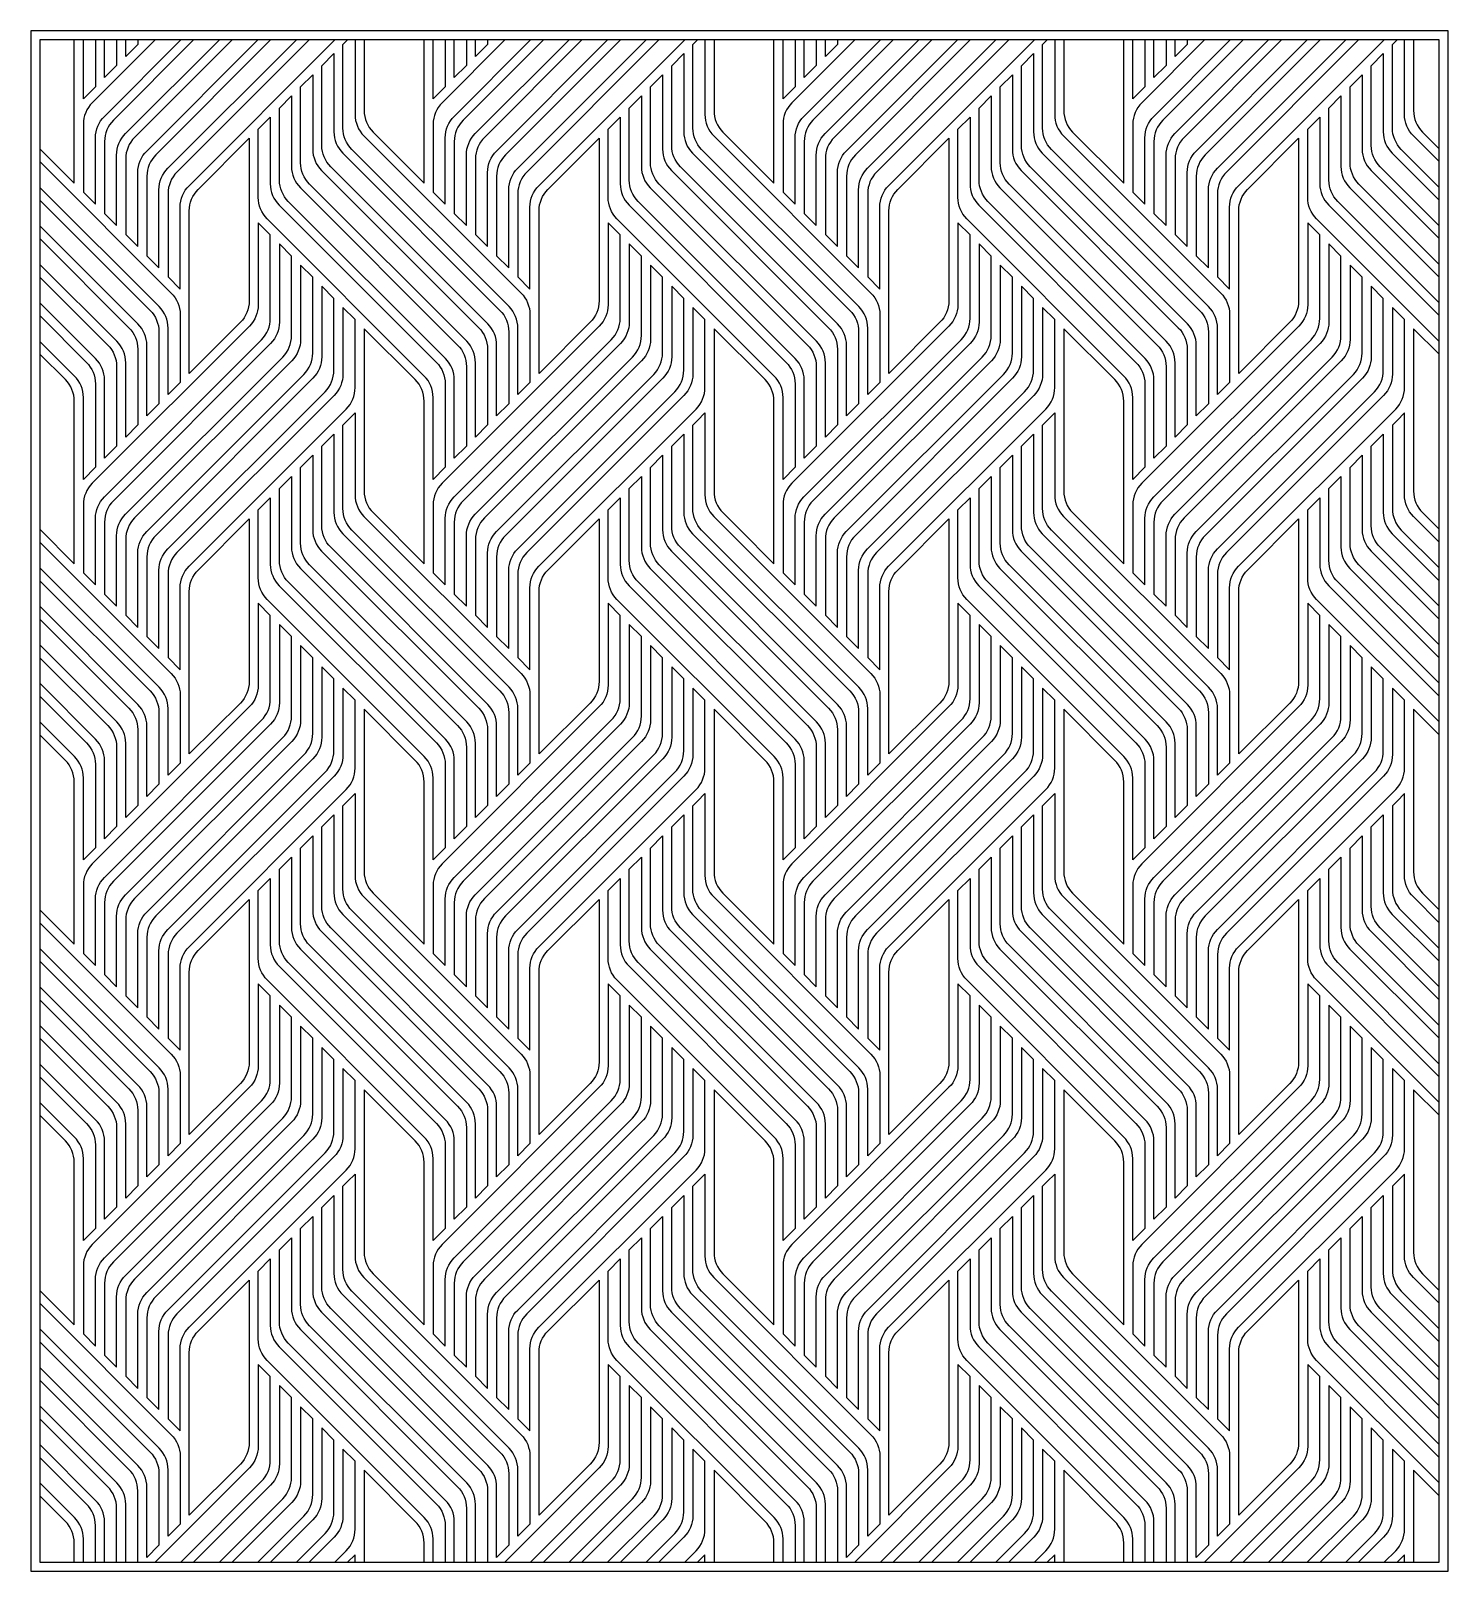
# Model space of a CAD drawing. Extents: x 2660 to 3597, y -762 to 256.
import ezdxf

# ---------------------------------------------------------------- set-up
doc = ezdxf.new("R2010")
doc.units = 0
doc.layers.add('LAYER_01', color=5, linetype='CONTINUOUS')

msp = doc.modelspace()

# ---------------------------------------------------------------- linework, layer by layer
at = {"layer": 'LAYER_01'}
for points in [[(2660.4, -762), (3597.3, -762), (3597.3, 256.1), (2660.4, 256.1)], [(2666.4, -756), (3591.3, -756), (3591.3, 250.1), (2666.4, 250.1)]]:
    msp.add_lwpolyline(points, close=True, dxfattribs=at)
for points in [[(2666.4, 178.1), (2689.1, 155.4), (2689.1, 250.1)], [(2703.1, 250.1), (2703.1, 219.1), (2695.1, 211.1), (2695.1, 250.1)], [(2717.1, 250.1), (2717.1, 233.1), (2709.1, 225.1), (2709.1, 250.1)], [(2731.1, 250.1), (2731.1, 247.1), (2723.1, 239.1), (2723.1, 250.1)], [(2934.3, 250.1), (2934.3, 219.1), (2926.3, 211.1), (2926.3, 250.1)], [(2948.3, 250.1), (2948.3, 233.1), (2940.3, 225.1), (2940.3, 250.1)], [(2962.3, 250.1), (2962.3, 247.1), (2954.3, 239.1), (2954.3, 250.1)], [(3165.6, 250.1), (3165.6, 219.1), (3157.6, 211.1), (3157.6, 250.1)], [(3179.6, 250.1), (3179.6, 233.1), (3171.6, 225.1), (3171.6, 250.1)], [(3193.6, 250.1), (3193.6, 247.1), (3185.6, 239.1), (3185.6, 250.1)], [(3396.8, 250.1), (3396.8, 219.1), (3388.8, 211.1), (3388.8, 250.1)], [(3410.8, 250.1), (3410.8, 233.1), (3402.8, 225.1), (3402.8, 250.1)], [(3424.8, 250.1), (3424.8, 247.1), (3416.8, 239.1), (3416.8, 250.1)], [(3591.3, -712.2), (3574.4, -695.3), (3574.4, -756)], [(2874.7, -756), (2874.7, -751.1), (2869.8, -756)], [(3106, -756), (3106, -751.1), (3101, -756)], [(3337.2, -756), (3337.2, -751.1), (3332.3, -756)], [(3568.4, -756), (3568.4, -751.1), (3563.5, -756)]]:
    msp.add_lwpolyline(points, dxfattribs=at)
for points in [[(2742.5, 250.1), (2701, 208.5, 0.198912), (2695.1, 194.3), (2695.1, 149.4), (2703.1, 141.4), (2703.1, 185.4, -0.198912), (2709, 199.5), (2759.5, 250.1)], [(2768, 250.1), (2715, 197, 0.198912), (2709.1, 182.9), (2709.1, 135.4), (2717.1, 127.4), (2717.1, 173.9, -0.198912), (2723, 188.1), (2785, 250.1)], [(2793.4, 250.1), (2729, 185.6, 0.198912), (2723.1, 171.4), (2723.1, 121.4), (2731.1, 113.4), (2731.1, 162.5, -0.198912), (2737, 176.6), (2810.4, 250.1)], [(2818.9, 250.1), (2743, 174.1, 0.198912), (2737.1, 160), (2737.1, 107.4), (2745.1, 99.4), (2745.1, 151, -0.198912), (2751, 165.2), (2835.9, 250.1)], [(2844.4, 250.1), (2757, 162.7, 0.198912), (2751.1, 148.5), (2751.1, 93.4), (2759.1, 85.4), (2759.1, 139.6, -0.198912), (2765, 153.7), (2861.3, 250.1)], [(2874.7, 250.1), (2874.7, 200.8, 0.198912), (2880.6, 186.6), (2984.5, 82.7, -0.198912), (2990.3, 68.6), (2990.3, 23.6), (2982.3, 15.6), (2982.3, 59.6, 0.198912), (2976.5, 73.8), (2872.6, 177.7, -0.198912), (2866.7, 191.8), (2866.7, 247), (2869.8, 250.1)], [(2880.7, 250.1), (2880.7, 203.3, 0.198912), (2886.6, 189.1), (2920.3, 155.4), (2920.3, 250.1)], [(2973.8, 250.1), (2932.2, 208.5, 0.198912), (2926.3, 194.3), (2926.3, 149.4), (2934.3, 141.4), (2934.3, 185.4, -0.198912), (2940.2, 199.5), (2990.7, 250.1)], [(2999.2, 250.1), (2946.2, 197, 0.198912), (2940.3, 182.9), (2940.3, 135.4), (2948.3, 127.4), (2948.3, 173.9, -0.198912), (2954.2, 188.1), (3016.2, 250.1)], [(3024.7, 250.1), (2960.2, 185.6, 0.198912), (2954.3, 171.4), (2954.3, 121.4), (2962.3, 113.4), (2962.3, 162.5, -0.198912), (2968.2, 176.6), (3041.6, 250.1)], [(3050.1, 250.1), (2974.2, 174.1, 0.198912), (2968.3, 160), (2968.3, 107.4), (2976.3, 99.4), (2976.3, 151, -0.198912), (2982.2, 165.2), (3067.1, 250.1)], [(3075.6, 250.1), (2988.2, 162.7, 0.198912), (2982.3, 148.5), (2982.3, 93.4), (2990.3, 85.4), (2990.3, 139.6, -0.198912), (2996.2, 153.7), (3092.6, 250.1)], [(3106, 250.1), (3106, 200.8, 0.198912), (3111.8, 186.6), (3215.7, 82.7, -0.198912), (3221.6, 68.6), (3221.6, 23.6), (3213.6, 15.6), (3213.6, 59.6, 0.198912), (3207.7, 73.8), (3103.8, 177.7, -0.198912), (3098, 191.8), (3098, 247), (3101, 250.1)], [(3112, 250.1), (3112, 203.3, 0.198912), (3117.8, 189.1), (3128.8, 178.1), (3151.6, 155.4), (3151.6, 250.1)], [(3205, 250.1), (3163.4, 208.5, 0.198912), (3157.6, 194.3), (3157.6, 149.4), (3165.6, 141.4), (3165.6, 185.4, -0.198912), (3171.4, 199.5), (3222, 250.1)], [(3230.5, 250.1), (3177.4, 197, 0.198912), (3171.6, 182.9), (3171.6, 135.4), (3179.6, 127.4), (3179.6, 173.9, -0.198912), (3185.4, 188.1), (3247.4, 250.1)], [(3255.9, 250.1), (3191.4, 185.6, 0.198912), (3185.6, 171.4), (3185.6, 121.4), (3193.6, 113.4), (3193.6, 162.5, -0.198912), (3199.4, 176.6), (3272.9, 250.1)], [(3281.4, 250.1), (3205.4, 174.1, 0.198912), (3199.6, 160), (3199.6, 107.4), (3207.6, 99.4), (3207.6, 151, -0.198912), (3213.4, 165.2), (3298.3, 250.1)], [(3306.8, 250.1), (3219.4, 162.7, 0.198912), (3213.6, 148.5), (3213.6, 93.4), (3221.6, 85.4), (3221.6, 139.6, -0.198912), (3227.4, 153.7), (3323.8, 250.1)], [(3337.2, 250.1), (3337.2, 200.8, 0.198912), (3343, 186.6), (3446.9, 82.7, -0.198912), (3452.8, 68.6), (3452.8, 23.6), (3444.8, 15.6), (3444.8, 59.6, 0.198912), (3438.9, 73.8), (3335, 177.7, -0.198912), (3329.2, 191.8), (3329.2, 247), (3332.3, 250.1)], [(3343.2, 250.1), (3343.2, 203.3, 0.198912), (3349, 189.1), (3382.8, 155.4), (3382.8, 250.1)], [(3436.2, 250.1), (3394.7, 208.5, 0.198912), (3388.8, 194.3), (3388.8, 149.4), (3396.8, 141.4), (3396.8, 185.4, -0.198912), (3402.7, 199.5), (3453.2, 250.1)], [(3461.7, 250.1), (3408.7, 197, 0.198912), (3402.8, 182.9), (3402.8, 135.4), (3410.8, 127.4), (3410.8, 173.9, -0.198912), (3416.7, 188.1), (3478.6, 250.1)], [(3487.1, 250.1), (3422.7, 185.6, 0.198912), (3416.8, 171.4), (3416.8, 121.4), (3424.8, 113.4), (3424.8, 162.5, -0.198912), (3430.7, 176.6), (3504.1, 250.1)], [(3512.6, 250.1), (3436.7, 174.1, 0.198912), (3430.8, 160), (3430.8, 107.4), (3438.8, 99.4), (3438.8, 151, -0.198912), (3444.7, 165.2), (3529.6, 250.1)], [(3538, 250.1), (3450.7, 162.7, 0.198912), (3444.8, 148.5), (3444.8, 93.4), (3452.8, 85.4), (3452.8, 139.6, -0.198912), (3458.7, 153.7), (3555, 250.1)], [(3591.3, 152.6), (3566.3, 177.7, -0.198912), (3560.4, 191.8), (3560.4, 247), (3563.5, 250.1)], [(3591.3, 169.6), (3574.3, 186.6, -0.198912), (3568.4, 200.8), (3568.4, 250.1)], [(3574.4, 250.1), (3574.4, 203.3, 0.198912), (3580.3, 189.1), (3591.3, 178.1)], [(3591.3, 127.2), (3552.3, 166.2, -0.198912), (3546.4, 180.3), (3546.4, 233), (3554.4, 241), (3554.4, 189.3, 0.198912), (3560.3, 175.2), (3591.3, 144.2)], [(3591.3, 101.7), (3538.3, 154.8, -0.198912), (3532.4, 168.9), (3532.4, 219), (3540.4, 227), (3540.4, 177.9, 0.198912), (3546.3, 163.7), (3591.3, 118.7)], [(3591.3, 76.3), (3524.3, 143.3, -0.198912), (3518.4, 157.4), (3518.4, 205), (3526.4, 213), (3526.4, 166.4, 0.198912), (3532.3, 152.3), (3591.3, 93.2)], [(3591.3, 50.8), (3510.3, 131.8, -0.198912), (3504.4, 146), (3504.4, 191), (3512.4, 199), (3512.4, 155, 0.198912), (3518.3, 140.8), (3591.3, 67.8)], [(2666.4, 169.6), (2753.2, 82.7, -0.198912), (2759.1, 68.6), (2759.1, 23.6), (2751.1, 15.6), (2751.1, 59.6, 0.198912), (2745.2, 73.8), (2666.4, 152.6)], [(2666.4, 144.2), (2739.2, 71.3, -0.198912), (2745.1, 57.1), (2745.1, 9.6), (2737.1, 1.6), (2737.1, 48.2, 0.198912), (2731.2, 62.3), (2666.4, 127.2)], [(2666.4, 118.7), (2725.2, 59.8, -0.198912), (2731.1, 45.7), (2731.1, -4.4), (2723.1, -12.4), (2723.1, 36.7, 0.198912), (2717.2, 50.9), (2666.4, 101.7)], [(2666.4, 93.2), (2711.2, 48.4, -0.198912), (2717.1, 34.2), (2717.1, -18.4), (2709.1, -26.4), (2709.1, 25.3, 0.198912), (2703.2, 39.4), (2666.4, 76.3)], [(2666.4, 67.8), (2697.2, 36.9, -0.198912), (2703.1, 22.8), (2703.1, -32.4), (2695.1, -40.4), (2695.1, 13.8, 0.198912), (2689.2, 27.9), (2666.4, 50.8)], [(3591.3, 42.3), (3574.4, 59.2), (3574.4, -48.3, 0.198912), (3580.3, -62.4), (3591.3, -73.4)], [(2666.4, -73.4), (2689.1, -96.2), (2689.1, 11.3, 0.198912), (2683.2, 25.5), (2666.4, 42.3)], [(3591.3, -81.9), (3574.3, -64.9, -0.198912), (3568.4, -50.7), (3568.4, 3.5), (3563.5, -1.5), (3560.4, -4.5), (3560.4, -59.7, 0.198912), (3566.3, -73.9), (3591.3, -98.9)], [(3591.3, -124.3), (3552.3, -85.3, -0.198912), (3546.4, -71.2), (3546.4, -18.5), (3554.4, -10.5), (3554.4, -62.2, 0.198912), (3560.3, -76.3), (3591.3, -107.4)], [(3591.3, -149.8), (3538.3, -96.8, -0.198912), (3532.4, -82.6), (3532.4, -32.5), (3540.4, -24.5), (3540.4, -73.7, 0.198912), (3546.3, -87.8), (3591.3, -132.8)], [(3591.3, -175.2), (3524.3, -108.2, -0.198912), (3518.4, -94.1), (3518.4, -46.5), (3526.4, -38.5), (3526.4, -85.1, 0.198912), (3532.3, -99.3), (3591.3, -158.3)], [(3591.3, -200.7), (3510.3, -119.7, -0.198912), (3504.4, -105.5), (3504.4, -60.5), (3512.4, -52.5), (3512.4, -96.6, 0.198912), (3518.3, -110.7), (3591.3, -183.7)], [(2666.4, -81.9), (2753.2, -168.8, -0.198912), (2759.1, -182.9), (2759.1, -227.9), (2751.1, -235.9), (2751.1, -191.9, 0.198912), (2745.2, -177.8), (2666.4, -98.9)], [(2666.4, -107.4), (2739.2, -180.2, -0.198912), (2745.1, -194.4), (2745.1, -241.9), (2737.1, -249.9), (2737.1, -203.4, 0.198912), (2731.2, -189.2), (2666.4, -124.3)], [(2666.4, -132.8), (2725.2, -191.7, -0.198912), (2731.1, -205.8), (2731.1, -255.9), (2723.1, -263.9), (2723.1, -214.8, 0.198912), (2717.2, -200.7), (2666.4, -149.8)], [(2666.4, -158.3), (2711.2, -203.1, -0.198912), (2717.1, -217.3), (2717.1, -269.9), (2709.1, -277.9), (2709.1, -226.3, 0.198912), (2703.2, -212.1), (2666.4, -175.2)], [(2666.4, -183.7), (2697.2, -214.6, -0.198912), (2703.1, -228.7), (2703.1, -283.9), (2695.1, -291.9), (2695.1, -237.7, 0.198912), (2689.2, -223.6), (2666.4, -200.7)], [(3591.3, -209.2), (3574.4, -192.3), (3574.4, -299.8, 0.198912), (3580.3, -313.9), (3591.3, -324.9)], [(2666.4, -324.9), (2689.1, -347.7), (2689.1, -240.2, 0.198912), (2683.2, -226.1), (2666.4, -209.2)], [(3591.3, -333.4), (3574.3, -316.4, -0.198912), (3568.4, -302.3), (3568.4, -248.1), (3563.5, -253), (3560.4, -256.1), (3560.4, -311.2, 0.198912), (3566.3, -325.4), (3591.3, -350.4)], [(3591.3, -375.8), (3552.3, -336.8, -0.198912), (3546.4, -322.7), (3546.4, -270.1), (3554.4, -262.1), (3554.4, -313.7, 0.198912), (3560.3, -327.9), (3591.3, -358.9)], [(3591.3, -401.3), (3538.3, -348.3, -0.198912), (3532.4, -334.1), (3532.4, -284.1), (3540.4, -276.1), (3540.4, -325.2, 0.198912), (3546.3, -339.3), (3591.3, -384.3)], [(3591.3, -426.8), (3524.3, -359.7, -0.198912), (3518.4, -345.6), (3518.4, -298.1), (3526.4, -290.1), (3526.4, -336.6, 0.198912), (3532.3, -350.8), (3591.3, -409.8)], [(3591.3, -452.2), (3510.3, -371.2, -0.198912), (3504.4, -357.1), (3504.4, -312.1), (3512.4, -304.1), (3512.4, -348.1, 0.198912), (3518.3, -362.2), (3591.3, -435.2)], [(2666.4, -333.4), (2753.2, -420.3, -0.198912), (2759.1, -434.4), (2759.1, -479.4), (2751.1, -487.4), (2751.1, -443.4, 0.198912), (2745.2, -429.3), (2666.4, -350.4)], [(2666.4, -358.9), (2739.2, -431.8, -0.198912), (2745.1, -445.9), (2745.1, -493.4), (2737.1, -501.4), (2737.1, -454.9, 0.198912), (2731.2, -440.7), (2666.4, -375.8)], [(2666.4, -384.3), (2725.2, -443.2, -0.198912), (2731.1, -457.4), (2731.1, -507.4), (2723.1, -515.4), (2723.1, -466.3, 0.198912), (2717.2, -452.2), (2666.4, -401.3)], [(2666.4, -409.8), (2711.2, -454.7, -0.198912), (2717.1, -468.8), (2717.1, -521.4), (2709.1, -529.4), (2709.1, -477.8, 0.198912), (2703.2, -463.6), (2666.4, -426.8)], [(2666.4, -435.2), (2697.2, -466.1, -0.198912), (2703.1, -480.3), (2703.1, -535.4), (2695.1, -543.4), (2695.1, -489.2, 0.198912), (2689.2, -475.1), (2666.4, -452.2)], [(3591.3, -460.7), (3574.4, -443.8), (3574.4, -551.3, 0.198912), (3580.3, -565.4), (3591.3, -576.4)], [(2666.4, -576.4), (2689.1, -599.2), (2689.1, -491.7, 0.198912), (2683.2, -477.6), (2666.4, -460.7)], [(3591.3, -584.9), (3574.3, -567.9, -0.198912), (3568.4, -553.8), (3568.4, -499.6), (3563.5, -504.5), (3560.4, -507.6), (3560.4, -562.7, 0.198912), (3566.3, -576.9), (3591.3, -601.9)], [(3591.3, -627.4), (3552.3, -588.3, -0.198912), (3546.4, -574.2), (3546.4, -521.6), (3554.4, -513.6), (3554.4, -565.2, 0.198912), (3560.3, -579.4), (3591.3, -610.4)], [(2954.3, -756), (2954.3, -717.8, 0.198912), (2948.5, -703.7), (2844.6, -599.8, -0.198912), (2838.7, -585.7), (2838.7, -535.6), (2846.7, -527.6), (2846.7, -576.7, 0.198912), (2852.6, -590.8), (2956.5, -694.7, -0.198912), (2962.3, -708.9), (2962.3, -756)], [(3185.6, -756), (3185.6, -717.8, 0.198912), (3179.7, -703.7), (3075.8, -599.8, -0.198912), (3070, -585.7), (3070, -535.6), (3078, -527.6), (3078, -576.7, 0.198912), (3083.8, -590.8), (3187.7, -694.7, -0.198912), (3193.6, -708.9), (3193.6, -756)], [(3416.8, -756), (3416.8, -717.8, 0.198912), (3410.9, -703.7), (3307, -599.8, -0.198912), (3301.2, -585.7), (3301.2, -535.6), (3309.2, -527.6), (3309.2, -576.7, 0.198912), (3315, -590.8), (3418.9, -694.7, -0.198912), (3424.8, -708.9), (3424.8, -756)], [(3591.3, -652.8), (3538.3, -599.8, -0.198912), (3532.4, -585.7), (3532.4, -535.6), (3540.4, -527.6), (3540.4, -576.7, 0.198912), (3546.3, -590.8), (3591.3, -635.8)], [(2940.3, -756), (2940.3, -729.3, 0.198912), (2934.5, -715.2), (2830.6, -611.3, -0.198912), (2824.7, -597.1), (2824.7, -549.6), (2832.7, -541.6), (2832.7, -588.1, 0.198912), (2838.6, -602.3), (2942.5, -706.2, -0.198912), (2948.3, -720.3), (2948.3, -756)], [(3171.6, -756), (3171.6, -729.3, 0.198912), (3165.7, -715.2), (3061.8, -611.3, -0.198912), (3056, -597.1), (3056, -549.6), (3064, -541.6), (3064, -588.1, 0.198912), (3069.8, -602.3), (3173.7, -706.2, -0.198912), (3179.6, -720.3), (3179.6, -756)], [(3402.8, -756), (3402.8, -729.3, 0.198912), (3396.9, -715.2), (3293, -611.3, -0.198912), (3287.2, -597.1), (3287.2, -549.6), (3295.2, -541.6), (3295.2, -588.1, 0.198912), (3301, -602.3), (3404.9, -706.2, -0.198912), (3410.8, -720.3), (3410.8, -756)], [(3591.3, -678.3), (3524.3, -611.3, -0.198912), (3518.4, -597.1), (3518.4, -549.6), (3526.4, -541.6), (3526.4, -588.1, 0.198912), (3532.3, -602.3), (3591.3, -661.3)], [(2926.3, -756), (2926.3, -740.7, 0.198912), (2920.5, -726.6), (2816.6, -622.7, -0.198912), (2810.7, -608.6), (2810.7, -563.6), (2818.7, -555.6), (2818.7, -599.6, 0.198912), (2824.6, -613.7), (2928.5, -717.6, -0.198912), (2934.3, -731.8), (2934.3, -756)], [(3157.6, -756), (3157.6, -740.7, 0.198912), (3151.7, -726.6), (3047.8, -622.7, -0.198912), (3042, -608.6), (3042, -563.6), (3050, -555.6), (3050, -599.6, 0.198912), (3055.8, -613.7), (3159.7, -717.6, -0.198912), (3165.6, -731.8), (3165.6, -756)], [(3388.8, -756), (3388.8, -740.7, 0.198912), (3382.9, -726.6), (3279, -622.7, -0.198912), (3273.2, -608.6), (3273.2, -563.6), (3281.2, -555.6), (3281.2, -599.6, 0.198912), (3287, -613.7), (3390.9, -717.6, -0.198912), (3396.8, -731.8), (3396.8, -756)], [(3591.3, -703.7), (3510.3, -622.7, -0.198912), (3504.4, -608.6), (3504.4, -563.6), (3512.4, -555.6), (3512.4, -599.6, 0.198912), (3518.3, -613.7), (3591.3, -686.8)], [(2666.4, -584.9), (2753.2, -671.8, -0.198912), (2759.1, -686), (2759.1, -730.9), (2751.1, -738.9), (2751.1, -694.9, 0.198912), (2745.2, -680.8), (2666.4, -601.9)], [(2666.4, -610.4), (2739.2, -683.3, -0.198912), (2745.1, -697.4), (2745.1, -744.9), (2737.1, -752.9), (2737.1, -706.4, 0.198912), (2731.2, -692.2), (2666.4, -627.4)], [(2759.5, -756), (2812.9, -702.6, 0.198912), (2818.7, -688.5), (2818.7, -633.3), (2810.7, -625.3), (2810.7, -679.5, -0.198912), (2804.9, -693.7), (2742.5, -756)], [(2990.7, -756), (3044.1, -702.6, 0.198912), (3050, -688.5), (3050, -633.3), (3042, -625.3), (3042, -679.5, -0.198912), (3036.1, -693.7), (2973.8, -756)], [(3222, -756), (3275.3, -702.6, 0.198912), (3281.2, -688.5), (3281.2, -633.3), (3273.2, -625.3), (3273.2, -679.5, -0.198912), (3267.3, -693.7), (3205, -756)], [(3453.2, -756), (3506.6, -702.6, 0.198912), (3512.4, -688.5), (3512.4, -633.3), (3504.4, -625.3), (3504.4, -679.5, -0.198912), (3498.6, -693.7), (3436.2, -756)], [(2731.1, -756), (2731.1, -708.9, 0.198912), (2725.2, -694.7), (2666.4, -635.8)], [(2785, -756), (2826.9, -714.1, 0.198912), (2832.7, -700), (2832.7, -647.3), (2824.7, -639.3), (2824.7, -691, -0.198912), (2818.9, -705.1), (2768, -756)], [(3016.2, -756), (3058.1, -714.1, 0.198912), (3064, -700), (3064, -647.3), (3056, -639.3), (3056, -691, -0.198912), (3050.1, -705.1), (2999.2, -756)], [(3247.4, -756), (3289.3, -714.1, 0.198912), (3295.2, -700), (3295.2, -647.3), (3287.2, -639.3), (3287.2, -691, -0.198912), (3281.3, -705.1), (3230.5, -756)], [(3478.6, -756), (3520.6, -714.1, 0.198912), (3526.4, -700), (3526.4, -647.3), (3518.4, -639.3), (3518.4, -691, -0.198912), (3512.6, -705.1), (3461.7, -756)], [(2723.1, -756), (2723.1, -717.8, 0.198912), (2717.2, -703.7), (2666.4, -652.8)], [(2717.1, -756), (2717.1, -720.3, 0.198912), (2711.2, -706.2), (2666.4, -661.3)], [(2810.4, -756), (2840.9, -725.6, 0.198912), (2846.7, -711.4), (2846.7, -661.3), (2838.7, -653.3), (2838.7, -702.4, -0.198912), (2832.9, -716.6), (2793.4, -756)], [(3041.6, -756), (3072.1, -725.6, 0.198912), (3078, -711.4), (3078, -661.3), (3070, -653.3), (3070, -702.4, -0.198912), (3064.1, -716.6), (3024.7, -756)], [(3272.9, -756), (3303.3, -725.6, 0.198912), (3309.2, -711.4), (3309.2, -661.3), (3301.2, -653.3), (3301.2, -702.4, -0.198912), (3295.3, -716.6), (3255.9, -756)], [(3504.1, -756), (3534.6, -725.6, 0.198912), (3540.4, -711.4), (3540.4, -661.3), (3532.4, -653.3), (3532.4, -702.4, -0.198912), (3526.6, -716.6), (3487.1, -756)], [(2835.9, -756), (2854.9, -737, 0.198912), (2860.7, -722.9), (2860.7, -675.3), (2852.7, -667.3), (2852.7, -713.9, -0.198912), (2846.9, -728), (2818.9, -756)], [(3067.1, -756), (3086.1, -737, 0.198912), (3092, -722.9), (3092, -675.3), (3084, -667.3), (3084, -713.9, -0.198912), (3078.1, -728), (3050.1, -756)], [(3298.3, -756), (3317.3, -737, 0.198912), (3323.2, -722.9), (3323.2, -675.3), (3315.2, -667.3), (3315.2, -713.9, -0.198912), (3309.3, -728), (3281.4, -756)], [(3529.6, -756), (3548.6, -737, 0.198912), (3554.4, -722.9), (3554.4, -675.3), (3546.4, -667.3), (3546.4, -713.9, -0.198912), (3540.6, -728), (3512.6, -756)], [(2709.1, -756), (2709.1, -729.3, 0.198912), (2703.2, -715.2), (2666.4, -678.3)], [(2861.3, -756), (2868.9, -748.5, 0.198912), (2874.7, -734.3), (2874.7, -689.3), (2866.7, -681.3), (2866.7, -725.4, -0.198912), (2860.9, -739.5), (2844.4, -756)], [(3092.6, -756), (3100.1, -748.5, 0.198912), (3106, -734.3), (3106, -689.3), (3098, -681.3), (3098, -725.4, -0.198912), (3092.1, -739.5), (3075.6, -756)], [(3323.8, -756), (3331.3, -748.5, 0.198912), (3337.2, -734.3), (3337.2, -689.3), (3329.2, -681.3), (3329.2, -725.4, -0.198912), (3323.3, -739.5), (3306.8, -756)], [(3555, -756), (3562.6, -748.5, 0.198912), (3568.4, -734.3), (3568.4, -689.3), (3560.4, -681.3), (3560.4, -725.4, -0.198912), (3554.6, -739.5), (3538, -756)], [(2703.1, -756), (2703.1, -731.8, 0.198912), (2697.2, -717.6), (2666.4, -686.8)], [(2920.3, -756), (2920.3, -743.2, 0.198912), (2914.5, -729.1), (2880.7, -695.3), (2880.7, -756)], [(3151.6, -756), (3151.6, -743.2, 0.198912), (3145.7, -729.1), (3112, -695.3), (3112, -756)], [(3382.8, -756), (3382.8, -743.2, 0.198912), (3376.9, -729.1), (3343.2, -695.3), (3343.2, -756)], [(2695.1, -756), (2695.1, -740.7, 0.198912), (2689.2, -726.6), (2666.4, -703.7)], [(2689.1, -756), (2689.1, -743.2, 0.198912), (2683.2, -729.1), (2666.4, -712.2)]]:
    msp.add_lwpolyline(points, format="xyb", dxfattribs=at)
for points in [[(2970.5, 71.3, -0.198912), (2976.3, 57.1), (2976.3, 9.6), (2968.3, 1.6), (2968.3, 48.2, 0.198912), (2962.5, 62.3), (2858.6, 166.2, -0.198912), (2852.7, 180.3), (2852.7, 233), (2860.7, 241), (2860.7, 189.3, 0.198912), (2866.6, 175.2)], [(3201.7, 71.3, -0.198912), (3207.6, 57.1), (3207.6, 9.6), (3199.6, 1.6), (3199.6, 48.2, 0.198912), (3193.7, 62.3), (3089.8, 166.2, -0.198912), (3084, 180.3), (3084, 233), (3092, 241), (3092, 189.3, 0.198912), (3097.8, 175.2)], [(3432.9, 71.3, -0.198912), (3438.8, 57.1), (3438.8, 9.6), (3430.8, 1.6), (3430.8, 48.2, 0.198912), (3424.9, 62.3), (3321, 166.2, -0.198912), (3315.2, 180.3), (3315.2, 233), (3323.2, 241), (3323.2, 189.3, 0.198912), (3329, 175.2)], [(2956.5, 59.8, -0.198912), (2962.3, 45.7), (2962.3, -4.4), (2954.3, -12.4), (2954.3, 36.7, 0.198912), (2948.5, 50.9), (2844.6, 154.8, -0.198912), (2838.7, 168.9), (2838.7, 219), (2846.7, 227), (2846.7, 177.9, 0.198912), (2852.6, 163.7)], [(3187.7, 59.8, -0.198912), (3193.6, 45.7), (3193.6, -4.4), (3185.6, -12.4), (3185.6, 36.7, 0.198912), (3179.7, 50.9), (3075.8, 154.8, -0.198912), (3070, 168.9), (3070, 219), (3078, 227), (3078, 177.9, 0.198912), (3083.8, 163.7)], [(3418.9, 59.8, -0.198912), (3424.8, 45.7), (3424.8, -4.4), (3416.8, -12.4), (3416.8, 36.7, 0.198912), (3410.9, 50.9), (3307, 154.8, -0.198912), (3301.2, 168.9), (3301.2, 219), (3309.2, 227), (3309.2, 177.9, 0.198912), (3315, 163.7)], [(2942.5, 48.4, -0.198912), (2948.3, 34.2), (2948.3, -18.4), (2940.3, -26.4), (2940.3, 25.3, 0.198912), (2934.5, 39.4), (2830.6, 143.3, -0.198912), (2824.7, 157.4), (2824.7, 205), (2832.7, 213), (2832.7, 166.4, 0.198912), (2838.6, 152.3)], [(3173.7, 48.4, -0.198912), (3179.6, 34.2), (3179.6, -18.4), (3171.6, -26.4), (3171.6, 25.3, 0.198912), (3165.7, 39.4), (3061.8, 143.3, -0.198912), (3056, 157.4), (3056, 205), (3064, 213), (3064, 166.4, 0.198912), (3069.8, 152.3)], [(3404.9, 48.4, -0.198912), (3410.8, 34.2), (3410.8, -18.4), (3402.8, -26.4), (3402.8, 25.3, 0.198912), (3396.9, 39.4), (3293, 143.3, -0.198912), (3287.2, 157.4), (3287.2, 205), (3295.2, 213), (3295.2, 166.4, 0.198912), (3301, 152.3)], [(2928.5, 36.9, -0.198912), (2934.3, 22.8), (2934.3, -32.4), (2926.3, -40.4), (2926.3, 13.8, 0.198912), (2920.5, 27.9), (2816.6, 131.8, -0.198912), (2810.7, 146), (2810.7, 191), (2818.7, 199), (2818.7, 155, 0.198912), (2824.6, 140.8)], [(3159.7, 36.9, -0.198912), (3165.6, 22.8), (3165.6, -32.4), (3157.6, -40.4), (3157.6, 13.8, 0.198912), (3151.7, 27.9), (3047.8, 131.8, -0.198912), (3042, 146), (3042, 191), (3050, 199), (3050, 155, 0.198912), (3055.8, 140.8)], [(3390.9, 36.9, -0.198912), (3396.8, 22.8), (3396.8, -32.4), (3388.8, -40.4), (3388.8, 13.8, 0.198912), (3382.9, 27.9), (3279, 131.8, -0.198912), (3273.2, 146), (3273.2, 191), (3281.2, 199), (3281.2, 155, 0.198912), (3287, 140.8)], [(2765.1, 137.1, -0.198912), (2771, 151.2), (2804.7, 185), (2804.7, 77.5, -0.198912), (2798.9, 63.4), (2765.1, 29.6)], [(2996.3, 137.1, -0.198912), (3002.2, 151.2), (3036, 185), (3036, 77.5, -0.198912), (3030.1, 63.4), (2996.3, 29.6)], [(3227.6, 137.1, -0.198912), (3233.4, 151.2), (3267.2, 185), (3267.2, 77.5, -0.198912), (3261.3, 63.4), (3227.6, 29.6)], [(3458.8, 137.1, -0.198912), (3464.7, 151.2), (3498.4, 185), (3498.4, 77.5, -0.198912), (3492.6, 63.4), (3458.8, 29.6)], [(2701, -43, 0.198912), (2695.1, -57.2), (2695.1, -102.2), (2703.1, -110.2), (2703.1, -66.1, -0.198912), (2709, -52), (2812.9, 51.9, 0.198912), (2818.7, 66), (2818.7, 121.2), (2810.7, 129.2), (2810.7, 75, -0.198912), (2804.9, 60.9)], [(2932.2, -43, 0.198912), (2926.3, -57.2), (2926.3, -102.2), (2934.3, -110.2), (2934.3, -66.1, -0.198912), (2940.2, -52), (3044.1, 51.9, 0.198912), (3050, 66), (3050, 121.2), (3042, 129.2), (3042, 75, -0.198912), (3036.1, 60.9)], [(3275.3, 51.9, 0.198912), (3281.2, 66), (3281.2, 121.2), (3273.2, 129.2), (3273.2, 75, -0.198912), (3267.3, 60.9), (3163.4, -43, 0.198912), (3157.6, -57.2), (3157.6, -102.2), (3165.6, -110.2), (3165.6, -66.1, -0.198912), (3171.4, -52)], [(3394.7, -43, 0.198912), (3388.8, -57.2), (3388.8, -102.2), (3396.8, -110.2), (3396.8, -66.1, -0.198912), (3402.7, -52), (3506.6, 51.9, 0.198912), (3512.4, 66), (3512.4, 121.2), (3504.4, 129.2), (3504.4, 75, -0.198912), (3498.6, 60.9)], [(2715, -54.5, 0.198912), (2709.1, -68.6), (2709.1, -116.2), (2717.1, -124.2), (2717.1, -77.6, -0.198912), (2723, -63.5), (2826.9, 40.4, 0.198912), (2832.7, 54.6), (2832.7, 107.2), (2824.7, 115.2), (2824.7, 63.6, -0.198912), (2818.9, 49.4)], [(2946.2, -54.5, 0.198912), (2940.3, -68.6), (2940.3, -116.2), (2948.3, -124.2), (2948.3, -77.6, -0.198912), (2954.2, -63.5), (3058.1, 40.4, 0.198912), (3064, 54.6), (3064, 107.2), (3056, 115.2), (3056, 63.6, -0.198912), (3050.1, 49.4)], [(3177.4, -54.5, 0.198912), (3171.6, -68.6), (3171.6, -116.2), (3179.6, -124.2), (3179.6, -77.6, -0.198912), (3185.4, -63.5), (3289.3, 40.4, 0.198912), (3295.2, 54.6), (3295.2, 107.2), (3287.2, 115.2), (3287.2, 63.6, -0.198912), (3281.3, 49.4)], [(3408.7, -54.5, 0.198912), (3402.8, -68.6), (3402.8, -116.2), (3410.8, -124.2), (3410.8, -77.6, -0.198912), (3416.7, -63.5), (3520.6, 40.4, 0.198912), (3526.4, 54.6), (3526.4, 107.2), (3518.4, 115.2), (3518.4, 63.6, -0.198912), (3512.6, 49.4)], [(2840.9, 29, 0.198912), (2846.7, 43.1), (2846.7, 93.2), (2838.7, 101.2), (2838.7, 52.1, -0.198912), (2832.9, 38), (2729, -65.9, 0.198912), (2723.1, -80.1), (2723.1, -130.2), (2731.1, -138.2), (2731.1, -89, -0.198912), (2737, -74.9)], [(3072.1, 29, 0.198912), (3078, 43.1), (3078, 93.2), (3070, 101.2), (3070, 52.1, -0.198912), (3064.1, 38), (2960.2, -65.9, 0.198912), (2954.3, -80.1), (2954.3, -130.2), (2962.3, -138.2), (2962.3, -89, -0.198912), (2968.2, -74.9)], [(3303.3, 29, 0.198912), (3309.2, 43.1), (3309.2, 93.2), (3301.2, 101.2), (3301.2, 52.1, -0.198912), (3295.3, 38), (3191.4, -65.9, 0.198912), (3185.6, -80.1), (3185.6, -130.2), (3193.6, -138.2), (3193.6, -89, -0.198912), (3199.4, -74.9)], [(3534.6, 29, 0.198912), (3540.4, 43.1), (3540.4, 93.2), (3532.4, 101.2), (3532.4, 52.1, -0.198912), (3526.6, 38), (3422.7, -65.9, 0.198912), (3416.8, -80.1), (3416.8, -130.2), (3424.8, -138.2), (3424.8, -89, -0.198912), (3430.7, -74.9)], [(2743, -77.4, 0.198912), (2737.1, -91.5), (2737.1, -144.2), (2745.1, -152.2), (2745.1, -100.5, -0.198912), (2751, -86.4), (2854.9, 17.5, 0.198912), (2860.7, 31.7), (2860.7, 79.2), (2852.7, 87.2), (2852.7, 40.6, -0.198912), (2846.9, 26.5)], [(2974.2, -77.4, 0.198912), (2968.3, -91.5), (2968.3, -144.2), (2976.3, -152.2), (2976.3, -100.5, -0.198912), (2982.2, -86.4), (3086.1, 17.5, 0.198912), (3092, 31.7), (3092, 79.2), (3084, 87.2), (3084, 40.6, -0.198912), (3078.1, 26.5)], [(3205.4, -77.4, 0.198912), (3199.6, -91.5), (3199.6, -144.2), (3207.6, -152.2), (3207.6, -100.5, -0.198912), (3213.4, -86.4), (3317.3, 17.5, 0.198912), (3323.2, 31.7), (3323.2, 79.2), (3315.2, 87.2), (3315.2, 40.6, -0.198912), (3309.3, 26.5)], [(3436.7, -77.4, 0.198912), (3430.8, -91.5), (3430.8, -144.2), (3438.8, -152.2), (3438.8, -100.5, -0.198912), (3444.7, -86.4), (3548.6, 17.5, 0.198912), (3554.4, 31.7), (3554.4, 79.2), (3546.4, 87.2), (3546.4, 40.6, -0.198912), (3540.6, 26.5)], [(2868.9, 6.1, 0.198912), (2874.7, 20.2), (2874.7, 65.2), (2866.7, 73.2), (2866.7, 29.2, -0.198912), (2860.9, 15.1), (2757, -88.8, 0.198912), (2751.1, -103), (2751.1, -158.2), (2759.1, -166.2), (2759.1, -112, -0.198912), (2765, -97.8)], [(3100.1, 6.1, 0.198912), (3106, 20.2), (3106, 65.2), (3098, 73.2), (3098, 29.2, -0.198912), (3092.1, 15.1), (2988.2, -88.8, 0.198912), (2982.3, -103), (2982.3, -158.2), (2990.3, -166.2), (2990.3, -112, -0.198912), (2996.2, -97.8)], [(3331.3, 6.1, 0.198912), (3337.2, 20.2), (3337.2, 65.2), (3329.2, 73.2), (3329.2, 29.2, -0.198912), (3323.3, 15.1), (3219.4, -88.8, 0.198912), (3213.6, -103), (3213.6, -158.2), (3221.6, -166.2), (3221.6, -112, -0.198912), (3227.4, -97.8)], [(3562.6, 6.1, 0.198912), (3568.4, 20.2), (3568.4, 65.2), (3560.4, 73.2), (3560.4, 29.2, -0.198912), (3554.6, 15.1), (3450.7, -88.8, 0.198912), (3444.8, -103), (3444.8, -158.2), (3452.8, -166.2), (3452.8, -112, -0.198912), (3458.7, -97.8)], [(2880.7, -48.3, 0.198912), (2886.6, -62.4), (2920.3, -96.2), (2920.3, 11.3, 0.198912), (2914.5, 25.5), (2880.7, 59.2)], [(3112, -48.3, 0.198912), (3117.8, -62.4), (3128.8, -73.4), (3151.6, -96.2), (3151.6, 11.3, 0.198912), (3145.7, 25.5), (3112, 59.2)], [(3343.2, -48.3, 0.198912), (3349, -62.4), (3382.8, -96.2), (3382.8, 11.3, 0.198912), (3376.9, 25.5), (3343.2, 59.2)], [(2982.3, -191.9, 0.198912), (2976.5, -177.8), (2872.6, -73.9, -0.198912), (2866.7, -59.7), (2866.7, -4.5), (2869.8, -1.5), (2874.7, 3.5), (2874.7, -50.7, 0.198912), (2880.6, -64.9), (2984.5, -168.8, -0.198912), (2990.3, -182.9), (2990.3, -227.9), (2982.3, -235.9)], [(3213.6, -191.9, 0.198912), (3207.7, -177.8), (3103.8, -73.9, -0.198912), (3098, -59.7), (3098, -4.5), (3101, -1.5), (3106, 3.5), (3106, -50.7, 0.198912), (3111.8, -64.9), (3215.7, -168.8, -0.198912), (3221.6, -182.9), (3221.6, -227.9), (3213.6, -235.9)], [(3444.8, -191.9, 0.198912), (3438.9, -177.8), (3335, -73.9, -0.198912), (3329.2, -59.7), (3329.2, -4.5), (3332.3, -1.5), (3337.2, 3.5), (3337.2, -50.7, 0.198912), (3343, -64.9), (3446.9, -168.8, -0.198912), (3452.8, -182.9), (3452.8, -227.9), (3444.8, -235.9)], [(2970.5, -180.2, -0.198912), (2976.3, -194.4), (2976.3, -241.9), (2968.3, -249.9), (2968.3, -203.4, 0.198912), (2962.5, -189.2), (2858.6, -85.3, -0.198912), (2852.7, -71.2), (2852.7, -18.5), (2860.7, -10.5), (2860.7, -62.2, 0.198912), (2866.6, -76.3)], [(3201.7, -180.2, -0.198912), (3207.6, -194.4), (3207.6, -241.9), (3199.6, -249.9), (3199.6, -203.4, 0.198912), (3193.7, -189.2), (3089.8, -85.3, -0.198912), (3084, -71.2), (3084, -18.5), (3092, -10.5), (3092, -62.2, 0.198912), (3097.8, -76.3)], [(3432.9, -180.2, -0.198912), (3438.8, -194.4), (3438.8, -241.9), (3430.8, -249.9), (3430.8, -203.4, 0.198912), (3424.9, -189.2), (3321, -85.3, -0.198912), (3315.2, -71.2), (3315.2, -18.5), (3323.2, -10.5), (3323.2, -62.2, 0.198912), (3329, -76.3)], [(2956.5, -191.7, -0.198912), (2962.3, -205.8), (2962.3, -255.9), (2954.3, -263.9), (2954.3, -214.8, 0.198912), (2948.5, -200.7), (2844.6, -96.8, -0.198912), (2838.7, -82.6), (2838.7, -32.5), (2846.7, -24.5), (2846.7, -73.7, 0.198912), (2852.6, -87.8)], [(3187.7, -191.7, -0.198912), (3193.6, -205.8), (3193.6, -255.9), (3185.6, -263.9), (3185.6, -214.8, 0.198912), (3179.7, -200.7), (3075.8, -96.8, -0.198912), (3070, -82.6), (3070, -32.5), (3078, -24.5), (3078, -73.7, 0.198912), (3083.8, -87.8)], [(3418.9, -191.7, -0.198912), (3424.8, -205.8), (3424.8, -255.9), (3416.8, -263.9), (3416.8, -214.8, 0.198912), (3410.9, -200.7), (3307, -96.8, -0.198912), (3301.2, -82.6), (3301.2, -32.5), (3309.2, -24.5), (3309.2, -73.7, 0.198912), (3315, -87.8)], [(2942.5, -203.1, -0.198912), (2948.3, -217.3), (2948.3, -269.9), (2940.3, -277.9), (2940.3, -226.3, 0.198912), (2934.5, -212.1), (2830.6, -108.2, -0.198912), (2824.7, -94.1), (2824.7, -46.5), (2832.7, -38.5), (2832.7, -85.1, 0.198912), (2838.6, -99.3)], [(3173.7, -203.1, -0.198912), (3179.6, -217.3), (3179.6, -269.9), (3171.6, -277.9), (3171.6, -226.3, 0.198912), (3165.7, -212.1), (3061.8, -108.2, -0.198912), (3056, -94.1), (3056, -46.5), (3064, -38.5), (3064, -85.1, 0.198912), (3069.8, -99.3)], [(3404.9, -203.1, -0.198912), (3410.8, -217.3), (3410.8, -269.9), (3402.8, -277.9), (3402.8, -226.3, 0.198912), (3396.9, -212.1), (3293, -108.2, -0.198912), (3287.2, -94.1), (3287.2, -46.5), (3295.2, -38.5), (3295.2, -85.1, 0.198912), (3301, -99.3)], [(2928.5, -214.6, -0.198912), (2934.3, -228.7), (2934.3, -283.9), (2926.3, -291.9), (2926.3, -237.7, 0.198912), (2920.5, -223.6), (2816.6, -119.7, -0.198912), (2810.7, -105.5), (2810.7, -60.5), (2818.7, -52.5), (2818.7, -96.6, 0.198912), (2824.6, -110.7)], [(3159.7, -214.6, -0.198912), (3165.6, -228.7), (3165.6, -283.9), (3157.6, -291.9), (3157.6, -237.7, 0.198912), (3151.7, -223.6), (3047.8, -119.7, -0.198912), (3042, -105.5), (3042, -60.5), (3050, -52.5), (3050, -96.6, 0.198912), (3055.8, -110.7)], [(3390.9, -214.6, -0.198912), (3396.8, -228.7), (3396.8, -283.9), (3388.8, -291.9), (3388.8, -237.7, 0.198912), (3382.9, -223.6), (3279, -119.7, -0.198912), (3273.2, -105.5), (3273.2, -60.5), (3281.2, -52.5), (3281.2, -96.6, 0.198912), (3287, -110.7)], [(2765.1, -114.4, -0.198912), (2771, -100.3), (2804.7, -66.5), (2804.7, -174, -0.198912), (2798.9, -188.2), (2765.1, -221.9)], [(2996.3, -114.4, -0.198912), (3002.2, -100.3), (3036, -66.5), (3036, -174, -0.198912), (3030.1, -188.2), (2996.3, -221.9)], [(3227.6, -114.4, -0.198912), (3233.4, -100.3), (3267.2, -66.5), (3267.2, -174, -0.198912), (3261.3, -188.2), (3227.6, -221.9)], [(3458.8, -114.4, -0.198912), (3464.7, -100.3), (3498.4, -66.5), (3498.4, -174, -0.198912), (3492.6, -188.2), (3458.8, -221.9)], [(2701, -294.5, 0.198912), (2695.1, -308.7), (2695.1, -353.7), (2703.1, -361.7), (2703.1, -317.7, -0.198912), (2709, -303.5), (2812.9, -199.6, 0.198912), (2818.7, -185.5), (2818.7, -130.3), (2810.7, -122.3), (2810.7, -176.5, -0.198912), (2804.9, -190.6)], [(3044.1, -199.6, 0.198912), (3050, -185.5), (3050, -130.3), (3042, -122.3), (3042, -176.5, -0.198912), (3036.1, -190.6), (2932.2, -294.5, 0.198912), (2926.3, -308.7), (2926.3, -353.7), (2934.3, -361.7), (2934.3, -317.7, -0.198912), (2940.2, -303.5)], [(3275.3, -199.6, 0.198912), (3281.2, -185.5), (3281.2, -130.3), (3273.2, -122.3), (3273.2, -176.5, -0.198912), (3267.3, -190.6), (3163.4, -294.5, 0.198912), (3157.6, -308.7), (3157.6, -353.7), (3165.6, -361.7), (3165.6, -317.7, -0.198912), (3171.4, -303.5)], [(3506.6, -199.6, 0.198912), (3512.4, -185.5), (3512.4, -130.3), (3504.4, -122.3), (3504.4, -176.5, -0.198912), (3498.6, -190.6), (3394.7, -294.5, 0.198912), (3388.8, -308.7), (3388.8, -353.7), (3396.8, -361.7), (3396.8, -317.7, -0.198912), (3402.7, -303.5)], [(2715, -306, 0.198912), (2709.1, -320.1), (2709.1, -367.7), (2717.1, -375.7), (2717.1, -329.1, -0.198912), (2723, -315), (2826.9, -211.1, 0.198912), (2832.7, -196.9), (2832.7, -144.3), (2824.7, -136.3), (2824.7, -188, -0.198912), (2818.9, -202.1)], [(2946.2, -306, 0.198912), (2940.3, -320.1), (2940.3, -367.7), (2948.3, -375.7), (2948.3, -329.1, -0.198912), (2954.2, -315), (3058.1, -211.1, 0.198912), (3064, -196.9), (3064, -144.3), (3056, -136.3), (3056, -188, -0.198912), (3050.1, -202.1)], [(3177.4, -306, 0.198912), (3171.6, -320.1), (3171.6, -367.7), (3179.6, -375.7), (3179.6, -329.1, -0.198912), (3185.4, -315), (3289.3, -211.1, 0.198912), (3295.2, -196.9), (3295.2, -144.3), (3287.2, -136.3), (3287.2, -188, -0.198912), (3281.3, -202.1)], [(3408.7, -306, 0.198912), (3402.8, -320.1), (3402.8, -367.7), (3410.8, -375.7), (3410.8, -329.1, -0.198912), (3416.7, -315), (3520.6, -211.1, 0.198912), (3526.4, -196.9), (3526.4, -144.3), (3518.4, -136.3), (3518.4, -188, -0.198912), (3512.6, -202.1)], [(2840.9, -222.5, 0.198912), (2846.7, -208.4), (2846.7, -158.3), (2838.7, -150.3), (2838.7, -199.4, -0.198912), (2832.9, -213.6), (2729, -317.5, 0.198912), (2723.1, -331.6), (2723.1, -381.7), (2731.1, -389.7), (2731.1, -340.6, -0.198912), (2737, -326.4)], [(3072.1, -222.5, 0.198912), (3078, -208.4), (3078, -158.3), (3070, -150.3), (3070, -199.4, -0.198912), (3064.1, -213.6), (2960.2, -317.5, 0.198912), (2954.3, -331.6), (2954.3, -381.7), (2962.3, -389.7), (2962.3, -340.6, -0.198912), (2968.2, -326.4)], [(3303.3, -222.5, 0.198912), (3309.2, -208.4), (3309.2, -158.3), (3301.2, -150.3), (3301.2, -199.4, -0.198912), (3295.3, -213.6), (3191.4, -317.5, 0.198912), (3185.6, -331.6), (3185.6, -381.7), (3193.6, -389.7), (3193.6, -340.6, -0.198912), (3199.4, -326.4)], [(3534.6, -222.5, 0.198912), (3540.4, -208.4), (3540.4, -158.3), (3532.4, -150.3), (3532.4, -199.4, -0.198912), (3526.6, -213.6), (3422.7, -317.5, 0.198912), (3416.8, -331.6), (3416.8, -381.7), (3424.8, -389.7), (3424.8, -340.6, -0.198912), (3430.7, -326.4)], [(2743, -328.9, 0.198912), (2737.1, -343), (2737.1, -395.7), (2745.1, -403.7), (2745.1, -352, -0.198912), (2751, -337.9), (2854.9, -234, 0.198912), (2860.7, -219.8), (2860.7, -172.3), (2852.7, -164.3), (2852.7, -210.9, -0.198912), (2846.9, -225)], [(2974.2, -328.9, 0.198912), (2968.3, -343), (2968.3, -395.7), (2976.3, -403.7), (2976.3, -352, -0.198912), (2982.2, -337.9), (3086.1, -234, 0.198912), (3092, -219.8), (3092, -172.3), (3084, -164.3), (3084, -210.9, -0.198912), (3078.1, -225)], [(3205.4, -328.9, 0.198912), (3199.6, -343), (3199.6, -395.7), (3207.6, -403.7), (3207.6, -352, -0.198912), (3213.4, -337.9), (3317.3, -234, 0.198912), (3323.2, -219.8), (3323.2, -172.3), (3315.2, -164.3), (3315.2, -210.9, -0.198912), (3309.3, -225)], [(3436.7, -328.9, 0.198912), (3430.8, -343), (3430.8, -395.7), (3438.8, -403.7), (3438.8, -352, -0.198912), (3444.7, -337.9), (3548.6, -234, 0.198912), (3554.4, -219.8), (3554.4, -172.3), (3546.4, -164.3), (3546.4, -210.9, -0.198912), (3540.6, -225)], [(2868.9, -245.4, 0.198912), (2874.7, -231.3), (2874.7, -186.3), (2866.7, -178.3), (2866.7, -222.3, -0.198912), (2860.9, -236.5), (2757, -340.4, 0.198912), (2751.1, -354.5), (2751.1, -409.7), (2759.1, -417.7), (2759.1, -363.5, -0.198912), (2765, -349.3)], [(3100.1, -245.4, 0.198912), (3106, -231.3), (3106, -186.3), (3098, -178.3), (3098, -222.3, -0.198912), (3092.1, -236.5), (2988.2, -340.4, 0.198912), (2982.3, -354.5), (2982.3, -409.7), (2990.3, -417.7), (2990.3, -363.5, -0.198912), (2996.2, -349.3)], [(3331.3, -245.4, 0.198912), (3337.2, -231.3), (3337.2, -186.3), (3329.2, -178.3), (3329.2, -222.3, -0.198912), (3323.3, -236.5), (3219.4, -340.4, 0.198912), (3213.6, -354.5), (3213.6, -409.7), (3221.6, -417.7), (3221.6, -363.5, -0.198912), (3227.4, -349.3)], [(3562.6, -245.4, 0.198912), (3568.4, -231.3), (3568.4, -186.3), (3560.4, -178.3), (3560.4, -222.3, -0.198912), (3554.6, -236.5), (3450.7, -340.4, 0.198912), (3444.8, -354.5), (3444.8, -409.7), (3452.8, -417.7), (3452.8, -363.5, -0.198912), (3458.7, -349.3)], [(2880.7, -299.8, 0.198912), (2886.6, -313.9), (2920.3, -347.7), (2920.3, -240.2, 0.198912), (2914.5, -226.1), (2880.7, -192.3)], [(3112, -299.8, 0.198912), (3117.8, -313.9), (3128.8, -324.9), (3151.6, -347.7), (3151.6, -240.2, 0.198912), (3145.7, -226.1), (3112, -192.3)], [(3343.2, -299.8, 0.198912), (3349, -313.9), (3382.8, -347.7), (3382.8, -240.2, 0.198912), (3376.9, -226.1), (3343.2, -192.3)], [(2982.3, -443.4, 0.198912), (2976.5, -429.3), (2872.6, -325.4, -0.198912), (2866.7, -311.2), (2866.7, -256.1), (2869.8, -253), (2874.7, -248.1), (2874.7, -302.3, 0.198912), (2880.6, -316.4), (2984.5, -420.3, -0.198912), (2990.3, -434.4), (2990.3, -479.4), (2982.3, -487.4)], [(3213.6, -443.4, 0.198912), (3207.7, -429.3), (3103.8, -325.4, -0.198912), (3098, -311.2), (3098, -256.1), (3101, -253), (3106, -248.1), (3106, -302.3, 0.198912), (3111.8, -316.4), (3215.7, -420.3, -0.198912), (3221.6, -434.4), (3221.6, -479.4), (3213.6, -487.4)], [(3444.8, -443.4, 0.198912), (3438.9, -429.3), (3335, -325.4, -0.198912), (3329.2, -311.2), (3329.2, -256.1), (3332.3, -253), (3337.2, -248.1), (3337.2, -302.3, 0.198912), (3343, -316.4), (3446.9, -420.3, -0.198912), (3452.8, -434.4), (3452.8, -479.4), (3444.8, -487.4)], [(2970.5, -431.8, -0.198912), (2976.3, -445.9), (2976.3, -493.4), (2968.3, -501.4), (2968.3, -454.9, 0.198912), (2962.5, -440.7), (2858.6, -336.8, -0.198912), (2852.7, -322.7), (2852.7, -270.1), (2860.7, -262.1), (2860.7, -313.7, 0.198912), (2866.6, -327.9)], [(3201.7, -431.8, -0.198912), (3207.6, -445.9), (3207.6, -493.4), (3199.6, -501.4), (3199.6, -454.9, 0.198912), (3193.7, -440.7), (3089.8, -336.8, -0.198912), (3084, -322.7), (3084, -270.1), (3092, -262.1), (3092, -313.7, 0.198912), (3097.8, -327.9)], [(3432.9, -431.8, -0.198912), (3438.8, -445.9), (3438.8, -493.4), (3430.8, -501.4), (3430.8, -454.9, 0.198912), (3424.9, -440.7), (3321, -336.8, -0.198912), (3315.2, -322.7), (3315.2, -270.1), (3323.2, -262.1), (3323.2, -313.7, 0.198912), (3329, -327.9)], [(2956.5, -443.2, -0.198912), (2962.3, -457.4), (2962.3, -507.4), (2954.3, -515.4), (2954.3, -466.3, 0.198912), (2948.5, -452.2), (2844.6, -348.3, -0.198912), (2838.7, -334.1), (2838.7, -284.1), (2846.7, -276.1), (2846.7, -325.2, 0.198912), (2852.6, -339.3)], [(3187.7, -443.2, -0.198912), (3193.6, -457.4), (3193.6, -507.4), (3185.6, -515.4), (3185.6, -466.3, 0.198912), (3179.7, -452.2), (3075.8, -348.3, -0.198912), (3070, -334.1), (3070, -284.1), (3078, -276.1), (3078, -325.2, 0.198912), (3083.8, -339.3)], [(3418.9, -443.2, -0.198912), (3424.8, -457.4), (3424.8, -507.4), (3416.8, -515.4), (3416.8, -466.3, 0.198912), (3410.9, -452.2), (3307, -348.3, -0.198912), (3301.2, -334.1), (3301.2, -284.1), (3309.2, -276.1), (3309.2, -325.2, 0.198912), (3315, -339.3)], [(2942.5, -454.7, -0.198912), (2948.3, -468.8), (2948.3, -521.4), (2940.3, -529.4), (2940.3, -477.8, 0.198912), (2934.5, -463.6), (2830.6, -359.7, -0.198912), (2824.7, -345.6), (2824.7, -298.1), (2832.7, -290.1), (2832.7, -336.6, 0.198912), (2838.6, -350.8)], [(3173.7, -454.7, -0.198912), (3179.6, -468.8), (3179.6, -521.4), (3171.6, -529.4), (3171.6, -477.8, 0.198912), (3165.7, -463.6), (3061.8, -359.7, -0.198912), (3056, -345.6), (3056, -298.1), (3064, -290.1), (3064, -336.6, 0.198912), (3069.8, -350.8)], [(3404.9, -454.7, -0.198912), (3410.8, -468.8), (3410.8, -521.4), (3402.8, -529.4), (3402.8, -477.8, 0.198912), (3396.9, -463.6), (3293, -359.7, -0.198912), (3287.2, -345.6), (3287.2, -298.1), (3295.2, -290.1), (3295.2, -336.6, 0.198912), (3301, -350.8)], [(2928.5, -466.1, -0.198912), (2934.3, -480.3), (2934.3, -535.4), (2926.3, -543.4), (2926.3, -489.2, 0.198912), (2920.5, -475.1), (2816.6, -371.2, -0.198912), (2810.7, -357.1), (2810.7, -312.1), (2818.7, -304.1), (2818.7, -348.1, 0.198912), (2824.6, -362.2)], [(3159.7, -466.1, -0.198912), (3165.6, -480.3), (3165.6, -535.4), (3157.6, -543.4), (3157.6, -489.2, 0.198912), (3151.7, -475.1), (3047.8, -371.2, -0.198912), (3042, -357.1), (3042, -312.1), (3050, -304.1), (3050, -348.1, 0.198912), (3055.8, -362.2)], [(3390.9, -466.1, -0.198912), (3396.8, -480.3), (3396.8, -535.4), (3388.8, -543.4), (3388.8, -489.2, 0.198912), (3382.9, -475.1), (3279, -371.2, -0.198912), (3273.2, -357.1), (3273.2, -312.1), (3281.2, -304.1), (3281.2, -348.1, 0.198912), (3287, -362.2)], [(2765.1, -366, -0.198912), (2771, -351.8), (2804.7, -318.1), (2804.7, -425.5, -0.198912), (2798.9, -439.7), (2765.1, -473.4)], [(2996.3, -366, -0.198912), (3002.2, -351.8), (3036, -318.1), (3036, -425.5, -0.198912), (3030.1, -439.7), (2996.3, -473.4)], [(3227.6, -366, -0.198912), (3233.4, -351.8), (3267.2, -318.1), (3267.2, -425.5, -0.198912), (3261.3, -439.7), (3227.6, -473.4)], [(3458.8, -366, -0.198912), (3464.7, -351.8), (3498.4, -318.1), (3498.4, -425.5, -0.198912), (3492.6, -439.7), (3458.8, -473.4)], [(2701, -546.1, 0.198912), (2695.1, -560.2), (2695.1, -605.2), (2703.1, -613.2), (2703.1, -569.2, -0.198912), (2709, -555), (2812.9, -451.1, 0.198912), (2818.7, -437), (2818.7, -381.8), (2810.7, -373.8), (2810.7, -428, -0.198912), (2804.9, -442.2)], [(3044.1, -451.1, 0.198912), (3050, -437), (3050, -381.8), (3042, -373.8), (3042, -428, -0.198912), (3036.1, -442.2), (2932.2, -546.1, 0.198912), (2926.3, -560.2), (2926.3, -605.2), (2934.3, -613.2), (2934.3, -569.2, -0.198912), (2940.2, -555)], [(3163.4, -546.1, 0.198912), (3157.6, -560.2), (3157.6, -605.2), (3165.6, -613.2), (3165.6, -569.2, -0.198912), (3171.4, -555), (3275.3, -451.1, 0.198912), (3281.2, -437), (3281.2, -381.8), (3273.2, -373.8), (3273.2, -428, -0.198912), (3267.3, -442.2)], [(3506.6, -451.1, 0.198912), (3512.4, -437), (3512.4, -381.8), (3504.4, -373.8), (3504.4, -428, -0.198912), (3498.6, -442.2), (3394.7, -546.1, 0.198912), (3388.8, -560.2), (3388.8, -605.2), (3396.8, -613.2), (3396.8, -569.2, -0.198912), (3402.7, -555)], [(2715, -557.5, 0.198912), (2709.1, -571.7), (2709.1, -619.2), (2717.1, -627.2), (2717.1, -580.6, -0.198912), (2723, -566.5), (2826.9, -462.6, 0.198912), (2832.7, -448.4), (2832.7, -395.8), (2824.7, -387.8), (2824.7, -439.5, -0.198912), (2818.9, -453.6)], [(2946.2, -557.5, 0.198912), (2940.3, -571.7), (2940.3, -619.2), (2948.3, -627.2), (2948.3, -580.6, -0.198912), (2954.2, -566.5), (3058.1, -462.6, 0.198912), (3064, -448.4), (3064, -395.8), (3056, -387.8), (3056, -439.5, -0.198912), (3050.1, -453.6)], [(3177.4, -557.5, 0.198912), (3171.6, -571.7), (3171.6, -619.2), (3179.6, -627.2), (3179.6, -580.6, -0.198912), (3185.4, -566.5), (3289.3, -462.6, 0.198912), (3295.2, -448.4), (3295.2, -395.8), (3287.2, -387.8), (3287.2, -439.5, -0.198912), (3281.3, -453.6)], [(3408.7, -557.5, 0.198912), (3402.8, -571.7), (3402.8, -619.2), (3410.8, -627.2), (3410.8, -580.6, -0.198912), (3416.7, -566.5), (3520.6, -462.6, 0.198912), (3526.4, -448.4), (3526.4, -395.8), (3518.4, -387.8), (3518.4, -439.5, -0.198912), (3512.6, -453.6)], [(2840.9, -474, 0.198912), (2846.7, -459.9), (2846.7, -409.8), (2838.7, -401.8), (2838.7, -450.9, -0.198912), (2832.9, -465.1), (2729, -569, 0.198912), (2723.1, -583.1), (2723.1, -633.2), (2731.1, -641.2), (2731.1, -592.1, -0.198912), (2737, -577.9)], [(3072.1, -474, 0.198912), (3078, -459.9), (3078, -409.8), (3070, -401.8), (3070, -450.9, -0.198912), (3064.1, -465.1), (2960.2, -569, 0.198912), (2954.3, -583.1), (2954.3, -633.2), (2962.3, -641.2), (2962.3, -592.1, -0.198912), (2968.2, -577.9)], [(3303.3, -474, 0.198912), (3309.2, -459.9), (3309.2, -409.8), (3301.2, -401.8), (3301.2, -450.9, -0.198912), (3295.3, -465.1), (3191.4, -569, 0.198912), (3185.6, -583.1), (3185.6, -633.2), (3193.6, -641.2), (3193.6, -592.1, -0.198912), (3199.4, -577.9)], [(3534.6, -474, 0.198912), (3540.4, -459.9), (3540.4, -409.8), (3532.4, -401.8), (3532.4, -450.9, -0.198912), (3526.6, -465.1), (3422.7, -569, 0.198912), (3416.8, -583.1), (3416.8, -633.2), (3424.8, -641.2), (3424.8, -592.1, -0.198912), (3430.7, -577.9)], [(2743, -580.4, 0.198912), (2737.1, -594.6), (2737.1, -647.2), (2745.1, -655.2), (2745.1, -603.5, -0.198912), (2751, -589.4), (2854.9, -485.5, 0.198912), (2860.7, -471.4), (2860.7, -423.8), (2852.7, -415.8), (2852.7, -462.4, -0.198912), (2846.9, -476.5)], [(2974.2, -580.4, 0.198912), (2968.3, -594.6), (2968.3, -647.2), (2976.3, -655.2), (2976.3, -603.5, -0.198912), (2982.2, -589.4), (3086.1, -485.5, 0.198912), (3092, -471.4), (3092, -423.8), (3084, -415.8), (3084, -462.4, -0.198912), (3078.1, -476.5)], [(3205.4, -580.4, 0.198912), (3199.6, -594.6), (3199.6, -647.2), (3207.6, -655.2), (3207.6, -603.5, -0.198912), (3213.4, -589.4), (3317.3, -485.5, 0.198912), (3323.2, -471.4), (3323.2, -423.8), (3315.2, -415.8), (3315.2, -462.4, -0.198912), (3309.3, -476.5)], [(3436.7, -580.4, 0.198912), (3430.8, -594.6), (3430.8, -647.2), (3438.8, -655.2), (3438.8, -603.5, -0.198912), (3444.7, -589.4), (3548.6, -485.5, 0.198912), (3554.4, -471.4), (3554.4, -423.8), (3546.4, -415.8), (3546.4, -462.4, -0.198912), (3540.6, -476.5)], [(2868.9, -496.9, 0.198912), (2874.7, -482.8), (2874.7, -437.8), (2866.7, -429.8), (2866.7, -473.8, -0.198912), (2860.9, -488), (2757, -591.9, 0.198912), (2751.1, -606), (2751.1, -661.2), (2759.1, -669.2), (2759.1, -615, -0.198912), (2765, -600.8)], [(3100.1, -496.9, 0.198912), (3106, -482.8), (3106, -437.8), (3098, -429.8), (3098, -473.8, -0.198912), (3092.1, -488), (2988.2, -591.9, 0.198912), (2982.3, -606), (2982.3, -661.2), (2990.3, -669.2), (2990.3, -615, -0.198912), (2996.2, -600.8)], [(3331.3, -496.9, 0.198912), (3337.2, -482.8), (3337.2, -437.8), (3329.2, -429.8), (3329.2, -473.8, -0.198912), (3323.3, -488), (3219.4, -591.9, 0.198912), (3213.6, -606), (3213.6, -661.2), (3221.6, -669.2), (3221.6, -615, -0.198912), (3227.4, -600.8)], [(3562.6, -496.9, 0.198912), (3568.4, -482.8), (3568.4, -437.8), (3560.4, -429.8), (3560.4, -473.8, -0.198912), (3554.6, -488), (3450.7, -591.9, 0.198912), (3444.8, -606), (3444.8, -661.2), (3452.8, -669.2), (3452.8, -615, -0.198912), (3458.7, -600.8)], [(2880.7, -551.3, 0.198912), (2886.6, -565.4), (2920.3, -599.2), (2920.3, -491.7, 0.198912), (2914.5, -477.6), (2880.7, -443.8)], [(3112, -551.3, 0.198912), (3117.8, -565.4), (3151.6, -599.2), (3151.6, -491.7, 0.198912), (3145.7, -477.6), (3112, -443.8)], [(3343.2, -551.3, 0.198912), (3349, -565.4), (3382.8, -599.2), (3382.8, -491.7, 0.198912), (3376.9, -477.6), (3343.2, -443.8)], [(2982.3, -694.9, 0.198912), (2976.5, -680.8), (2872.6, -576.9, -0.198912), (2866.7, -562.7), (2866.7, -507.6), (2869.8, -504.5), (2874.7, -499.6), (2874.7, -553.8, 0.198912), (2880.6, -567.9), (2984.5, -671.8, -0.198912), (2990.3, -686), (2990.3, -730.9), (2982.3, -738.9)], [(3213.6, -694.9, 0.198912), (3207.7, -680.8), (3103.8, -576.9, -0.198912), (3098, -562.7), (3098, -507.6), (3101, -504.5), (3106, -499.6), (3106, -553.8, 0.198912), (3111.8, -567.9), (3215.7, -671.8, -0.198912), (3221.6, -686), (3221.6, -730.9), (3213.6, -738.9)], [(3444.8, -694.9, 0.198912), (3438.9, -680.8), (3335, -576.9, -0.198912), (3329.2, -562.7), (3329.2, -507.6), (3332.3, -504.5), (3337.2, -499.6), (3337.2, -553.8, 0.198912), (3343, -567.9), (3446.9, -671.8, -0.198912), (3452.8, -686), (3452.8, -730.9), (3444.8, -738.9)], [(2970.5, -683.3, -0.198912), (2976.3, -697.4), (2976.3, -744.9), (2968.3, -752.9), (2968.3, -706.4, 0.198912), (2962.5, -692.2), (2858.6, -588.3, -0.198912), (2852.7, -574.2), (2852.7, -521.6), (2860.7, -513.6), (2860.7, -565.2, 0.198912), (2866.6, -579.4)], [(3201.7, -683.3, -0.198912), (3207.6, -697.4), (3207.6, -744.9), (3199.6, -752.9), (3199.6, -706.4, 0.198912), (3193.7, -692.2), (3089.8, -588.3, -0.198912), (3084, -574.2), (3084, -521.6), (3092, -513.6), (3092, -565.2, 0.198912), (3097.8, -579.4)], [(3432.9, -683.3, -0.198912), (3438.8, -697.4), (3438.8, -744.9), (3430.8, -752.9), (3430.8, -706.4, 0.198912), (3424.9, -692.2), (3321, -588.3, -0.198912), (3315.2, -574.2), (3315.2, -521.6), (3323.2, -513.6), (3323.2, -565.2, 0.198912), (3329, -579.4)], [(2765.1, -617.5, -0.198912), (2771, -603.3), (2804.7, -569.6), (2804.7, -677, -0.198912), (2798.9, -691.2), (2765.1, -724.9)], [(2996.3, -617.5, -0.198912), (3002.2, -603.3), (3036, -569.6), (3036, -677, -0.198912), (3030.1, -691.2), (2996.3, -724.9)], [(3227.6, -617.5, -0.198912), (3233.4, -603.3), (3267.2, -569.6), (3267.2, -677, -0.198912), (3261.3, -691.2), (3227.6, -724.9)], [(3458.8, -617.5, -0.198912), (3464.7, -603.3), (3498.4, -569.6), (3498.4, -677, -0.198912), (3492.6, -691.2), (3458.8, -724.9)]]:
    msp.add_lwpolyline(points, format="xyb", close=True, dxfattribs=at)

doc.saveas('drawing.dxf')
